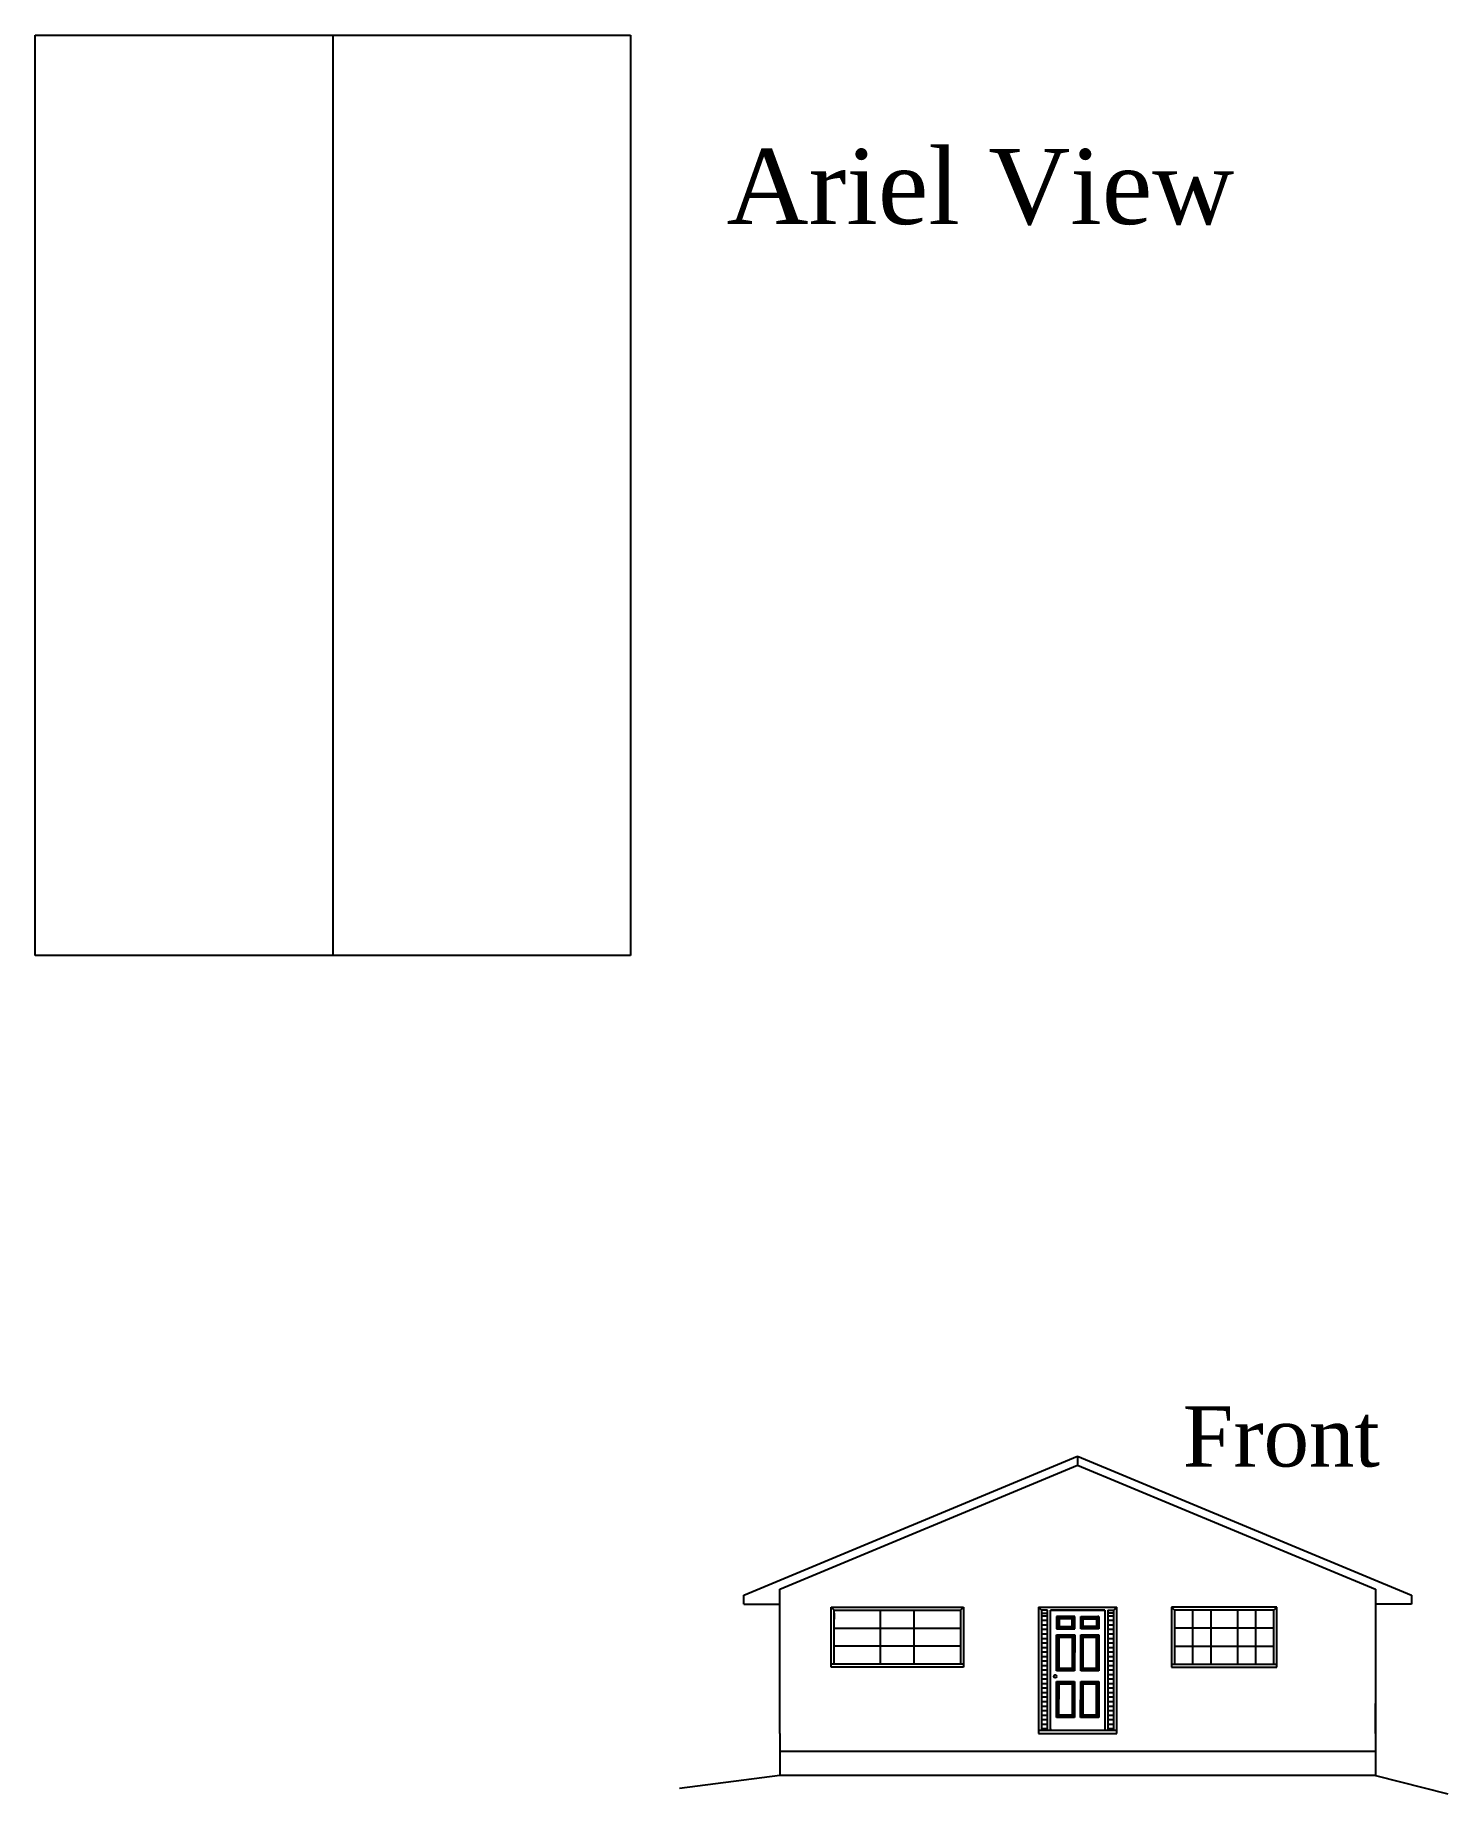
# Model space of a CAD drawing. Header units: inches. Extents: x -1736 to 1523, y -803 to 1452.
# Drawn here: x -1736 to -797, y 19 to 1188 of the extents above; entities that cross this region are included whole.
import ezdxf

# ---------------------------------------------------------------- set-up
doc = ezdxf.new("R2010")
doc.units = ezdxf.units.IN
doc.header["$MEASUREMENT"] = 0

msp = doc.modelspace()

# ---------------------------------------------------------------- texts
at = {"attachment_point": 1}
for s, insert, char_height, width in [('{\\fTimes New Roman|b0|i0|c186|p18;Ariel View}', (-1276.3116, 1112.8391), 50, 367.927025), ('{\\fTimes New Roman|b0|i0|c186|p18;Front}', (-972.8389, 276.5079), 40, 293.176981)]:
    msp.add_mtext(s, dxfattribs=dict(at, insert=insert, char_height=char_height, width=width))

# ---------------------------------------------------------------- linework, layer by layer
for p, q in [((-1736.1259, 1188.4583), (-1340.1259, 1188.4583)), ((-1736.1259, 576.4583), (-1736.1259, 1188.4583)), ((-1538.1259, 1188.4583), (-1538.1259, 576.4583)), ((-1340.1259, 1188.4583), (-1340.1259, 576.4583)), ((-1340.1259, 576.4583), (-1736.1259, 576.4583)), ((-1264.8272, 150.9825), (-1042.8436, 243.4893)), ((-1240.8272, 155.0241), (-1042.8272, 237.5241)), ((-1042.8436, 243.4893), (-820.8272, 150.9825)), ((-1042.8436, 243.4893), (-1042.8272, 237.5241)), ((-1042.8272, 237.5241), (-844.8272, 155.0241)), ((-1240.8272, 59.0241), (-1240.8272, 155.0241)), ((-844.8272, 155.0241), (-844.8272, 31.0241)), ((-1264.8272, 145.0241), (-1264.8272, 150.9825)), ((-1264.8272, 145.0241), (-1240.8272, 145.0241)), ((-1206.8272, 143.0672), (-1118.8272, 143.0672)), ((-1206.8272, 103.0672), (-1206.8272, 143.0672)), ((-1204.8272, 141.0672), (-1206.8272, 143.0672)), ((-1204.8272, 105.0672), (-1204.8272, 141.0672)), ((-1204.8272, 141.0672), (-1120.8272, 141.0672)), ((-1173.8272, 105.0672), (-1173.8272, 141.0672)), ((-1151.8272, 141.0672), (-1151.8272, 105.0672)), ((-1120.8272, 141.0672), (-1118.8272, 143.0672)), ((-1120.8272, 141.0672), (-1120.8272, 105.0672)), ((-1118.8272, 143.0672), (-1118.8272, 103.0672)), ((-1068.8272, 143.0469), (-1068.8272, 59.0241)), ((-1068.8272, 143.0469), (-1066.8272, 141.0437)), ((-1068.8272, 143.0469), (-1016.8272, 143.0258)), ((-1066.8272, 141.0437), (-1066.8272, 61.0469)), ((-1062.7827, 141.0437), (-1066.8272, 141.0437)), ((-1062.8261, 61.0448), (-1062.7827, 141.0437)), ((-1060.8261, 61.0437), (-1060.7827, 141.0437)), ((-1024.7827, 141.0241), (-1060.7827, 141.0437)), ((-1060.7827, 141.0437), (-1024.7827, 141.0241)), ((-1024.7827, 141.0241), (-1028.7827, 141.0263)), ((-1024.7827, 141.0241), (-1024.8261, 61.0241)), ((-1022.7827, 141.0241), (-1022.8261, 61.0231)), ((-1022.7827, 141.0241), (-1018.8272, 141.0241)), ((-1018.8272, 141.0241), (-1016.8272, 143.0258)), ((-1018.8272, 61.0209), (-1018.8272, 141.0241)), ((-1016.8272, 59.0241), (-1016.8272, 143.0258)), ((-910.3272, 143.0672), (-980.3272, 143.0672)), ((-980.3272, 143.0672), (-980.3272, 103.0672)), ((-978.3272, 141.0672), (-980.3272, 143.0672)), ((-912.3272, 141.0672), (-978.3272, 141.0672)), ((-978.3272, 141.0672), (-978.3272, 105.0672)), ((-966.3272, 141.0672), (-966.3272, 105.0672)), ((-954.3272, 141.0672), (-954.3272, 105.0672)), ((-936.3272, 105.0672), (-936.3272, 141.0672)), ((-924.3272, 105.0672), (-924.3272, 141.0672)), ((-912.3272, 141.0672), (-910.3272, 143.0672)), ((-912.3272, 105.0672), (-912.3272, 141.0672)), ((-910.3272, 103.0672), (-910.3272, 143.0672)), ((-820.8272, 145.0241), (-844.8272, 145.0241)), ((-820.8272, 150.9825), (-820.8272, 145.0241)), ((-1204.8272, 129.0672), (-1120.8272, 129.0672)), ((-1204.7838, 139.0241), (-1204.786, 135.0241)), ((-1066.8272, 139.0469), (-1062.7838, 139.0447)), ((-1062.7849, 137.0241), (-1066.8272, 137.0241)), ((-1062.7865, 134.0241), (-1066.8272, 134.0241)), ((-1062.7882, 131.0241), (-1066.8272, 131.0241)), ((-1056.785, 136.7915), (-1056.7895, 128.5415)), ((-1055.1886, 130.1406), (-1056.7895, 128.5415)), ((-1044.785, 136.785), (-1056.785, 136.7915)), ((-1055.1859, 135.1906), (-1056.785, 136.7915)), ((-1056.5851, 136.5914), (-1056.5894, 128.7414)), ((-1056.5894, 128.7414), (-1044.9894, 128.7351)), ((-1044.9852, 136.5851), (-1056.5851, 136.5914)), ((-1056.3853, 136.3913), (-1056.3893, 128.9413)), ((-1056.3893, 128.9413), (-1045.1893, 128.9352)), ((-1045.1853, 136.3852), (-1056.3853, 136.3913)), ((-1056.1854, 136.1912), (-1056.1892, 129.1412)), ((-1056.1892, 129.1412), (-1045.3892, 129.1353)), ((-1045.3854, 136.1853), (-1056.1854, 136.1912)), ((-1055.4888, 129.8408), (-1055.4857, 135.4908)), ((-1046.0888, 129.8357), (-1055.4888, 129.8408)), ((-1055.4857, 135.4908), (-1046.0857, 135.4857)), ((-1055.1859, 135.1906), (-1055.1886, 130.1406)), ((-1055.1886, 130.1406), (-1046.3886, 130.1359)), ((-1046.3859, 135.1859), (-1055.1859, 135.1906)), ((-1046.3886, 130.1359), (-1046.3859, 135.1859)), ((-1046.3886, 130.1359), (-1044.7895, 128.535)), ((-1044.785, 136.785), (-1046.3859, 135.1859)), ((-1046.0859, 135.1857), (-1046.0888, 129.8357)), ((-1046.0857, 135.4857), (-1046.0859, 135.1857)), ((-1045.3892, 129.1353), (-1045.3854, 136.1853)), ((-1045.1893, 128.9352), (-1045.1853, 136.3852)), ((-1044.9894, 128.7351), (-1044.9852, 136.5851)), ((-1044.7895, 128.535), (-1044.785, 136.785)), ((-1040.7895, 128.5328), (-1040.785, 136.7828)), ((-1039.1886, 130.1319), (-1040.7895, 128.5328)), ((-1040.785, 136.7828), (-1028.785, 136.7763)), ((-1039.1859, 135.1819), (-1040.785, 136.7828)), ((-1040.785, 136.7828), (-1028.785, 136.7763)), ((-1040.5894, 128.7327), (-1040.5852, 136.5827)), ((-1028.9894, 128.7264), (-1040.5894, 128.7327)), ((-1040.5852, 136.5827), (-1028.9852, 136.5764)), ((-1040.3893, 128.9326), (-1040.3853, 136.3826)), ((-1029.1893, 128.9265), (-1040.3893, 128.9326)), ((-1040.3853, 136.3826), (-1029.1853, 136.3765)), ((-1040.1692, 129.1525), (-1040.1654, 136.1625)), ((-1029.4092, 129.1466), (-1040.1692, 129.1525)), ((-1040.1654, 136.1625), (-1029.4054, 136.1566)), ((-1039.4888, 129.8321), (-1039.4857, 135.4821)), ((-1030.0888, 129.827), (-1039.4888, 129.8321)), ((-1039.4857, 135.4821), (-1030.0857, 135.477)), ((-1039.1886, 130.1319), (-1039.1859, 135.1819)), ((-1030.3887, 130.1272), (-1039.1886, 130.1319)), ((-1039.1859, 135.1819), (-1030.3859, 135.1772)), ((-1030.3859, 135.1772), (-1030.3887, 130.1272)), ((-1028.7895, 128.5263), (-1030.3887, 130.1272)), ((-1028.785, 136.7763), (-1030.3859, 135.1772)), ((-1030.0859, 135.177), (-1030.0888, 129.827)), ((-1030.0857, 135.477), (-1030.0859, 135.177)), ((-1029.4054, 136.1566), (-1029.4092, 129.1466)), ((-1028.785, 136.7763), (-1029.405, 136.7766)), ((-1029.1853, 136.3765), (-1029.1893, 128.9265)), ((-1028.9852, 136.5764), (-1028.9894, 128.7264)), ((-1028.785, 136.7763), (-1028.7895, 128.5263)), ((-1028.785, 136.7763), (-1028.7854, 136.1563)), ((-1018.8272, 131.0241), (-1022.7882, 131.0241)), ((-1018.8272, 134.0241), (-1022.7865, 134.0241)), ((-1018.8272, 137.0241), (-1022.7849, 137.0241)), ((-1018.8272, 139.0209), (-1022.7838, 139.0231)), ((-912.3272, 129.0672), (-978.3272, 129.0672)), ((-1120.8272, 117.0672), (-1204.8272, 117.0672)), ((-1062.7898, 128.0241), (-1066.8272, 128.0241)), ((-1062.7914, 125.0241), (-1066.8272, 125.0241)), ((-1062.7931, 122.0241), (-1066.8272, 122.0241)), ((-1062.7947, 119.0241), (-1066.8272, 119.0241)), ((-1056.8047, 100.5415), (-1056.7917, 124.5415)), ((-1056.7917, 124.5415), (-1044.7917, 124.535)), ((-1055.1926, 122.9406), (-1056.7917, 124.5415)), ((-1056.7895, 128.5415), (-1044.7895, 128.535)), ((-1056.6046, 100.7414), (-1056.5918, 124.3414)), ((-1056.5918, 124.3414), (-1044.9918, 124.3351)), ((-1056.4045, 100.9413), (-1056.3919, 124.1413)), ((-1056.3919, 124.1413), (-1045.1919, 124.1352)), ((-1056.2044, 101.1412), (-1056.192, 123.9412)), ((-1056.192, 123.9412), (-1045.392, 123.9353)), ((-1055.504, 101.8408), (-1055.4924, 123.2408)), ((-1055.4924, 123.2408), (-1046.0924, 123.2357)), ((-1055.2038, 102.1406), (-1055.1926, 122.9406)), ((-1055.1926, 122.9406), (-1046.3926, 122.9359)), ((-1046.3926, 122.9359), (-1046.4038, 102.1359)), ((-1044.7917, 124.535), (-1046.3926, 122.9359)), ((-1046.0926, 122.9357), (-1046.104, 101.8357)), ((-1046.0924, 123.2357), (-1046.0926, 122.9357)), ((-1045.392, 123.9353), (-1045.4044, 101.1353)), ((-1045.1919, 124.1352), (-1045.2045, 100.9352)), ((-1044.9918, 124.3351), (-1045.0046, 100.7351)), ((-1044.7917, 124.535), (-1044.8047, 100.535)), ((-1040.8047, 100.5328), (-1040.7917, 124.5328)), ((-1040.7917, 124.5328), (-1028.7917, 124.5263)), ((-1039.1926, 122.9319), (-1040.7917, 124.5328)), ((-1028.7895, 128.5263), (-1040.7895, 128.5328)), ((-1040.6046, 100.7327), (-1040.5918, 124.3327)), ((-1040.5918, 124.3327), (-1028.9918, 124.3264)), ((-1040.4045, 100.9326), (-1040.3919, 124.1326)), ((-1040.3919, 124.1326), (-1029.1919, 124.1265)), ((-1040.2044, 101.1325), (-1040.192, 123.9325)), ((-1040.192, 123.9325), (-1029.392, 123.9266)), ((-1039.504, 101.8321), (-1039.4924, 123.2321)), ((-1039.4924, 123.2321), (-1030.0924, 123.227)), ((-1039.2038, 102.132), (-1039.1926, 122.9319)), ((-1039.1926, 122.9319), (-1030.3926, 122.9272)), ((-1030.3926, 122.9272), (-1030.4038, 102.1272)), ((-1028.7917, 124.5263), (-1030.3926, 122.9272)), ((-1030.0926, 122.927), (-1030.104, 101.827)), ((-1030.0924, 123.227), (-1030.0926, 122.927)), ((-1029.392, 123.9266), (-1029.4044, 101.1266)), ((-1029.1919, 124.1265), (-1029.2045, 100.9265)), ((-1028.9918, 124.3264), (-1029.0046, 100.7264)), ((-1028.9918, 124.3264), (-1029.0046, 100.7264)), ((-1028.7917, 124.5263), (-1028.8047, 100.5263)), ((-1018.8272, 119.0241), (-1022.7947, 119.0241)), ((-1018.8272, 122.0241), (-1022.793, 122.0241)), ((-1018.8272, 125.0241), (-1022.7914, 125.0241)), ((-1018.8272, 128.0241), (-1022.7898, 128.0241)), ((-978.3272, 117.0672), (-912.3272, 117.0672)), ((-1062.7963, 116.0241), (-1066.8272, 116.0241)), ((-1062.7979, 113.0241), (-1066.8272, 113.0241)), ((-1062.7996, 110.0241), (-1066.8272, 110.0241)), ((-1062.8012, 107.0241), (-1066.8272, 107.0241)), ((-1018.8272, 107.0241), (-1022.8012, 107.0241)), ((-1018.8272, 110.0241), (-1022.7996, 110.0241)), ((-1018.8272, 113.0241), (-1022.7979, 113.0241)), ((-1018.8272, 116.0241), (-1022.7963, 116.0241)), ((-1118.8272, 105.0672), (-1206.8272, 105.0672)), ((-1118.8272, 103.0672), (-1206.8272, 103.0672)), ((-1062.8028, 104.0241), (-1066.8272, 104.0241)), ((-1062.8044, 101.0241), (-1066.8272, 101.0241)), ((-1062.8061, 98.0241), (-1066.8272, 98.0241)), ((-1062.8077, 95.0241), (-1066.8272, 95.0241)), ((-1055.2038, 102.1406), (-1056.8047, 100.5415)), ((-1044.8047, 100.535), (-1056.8047, 100.5415)), ((-1045.0046, 100.7351), (-1056.6046, 100.7414)), ((-1045.2045, 100.9352), (-1056.4045, 100.9413)), ((-1045.4044, 101.1353), (-1056.2044, 101.1412)), ((-1046.104, 101.8357), (-1055.504, 101.8408)), ((-1046.4038, 102.1359), (-1055.2038, 102.1406)), ((-1044.8047, 100.535), (-1046.4038, 102.1359)), ((-1039.2038, 102.132), (-1040.8047, 100.5328)), ((-1028.8047, 100.5263), (-1040.8047, 100.5328)), ((-1029.0046, 100.7264), (-1040.6046, 100.7327)), ((-1029.2045, 100.9265), (-1040.4045, 100.9326)), ((-1029.4044, 101.1266), (-1040.2044, 101.1325)), ((-1030.104, 101.827), (-1039.504, 101.8321)), ((-1030.4038, 102.1272), (-1039.2038, 102.132)), ((-1028.8047, 100.5263), (-1030.4038, 102.1272)), ((-1018.8272, 95.0241), (-1022.8077, 95.0241)), ((-1018.8272, 98.0241), (-1022.8061, 98.0241)), ((-1018.8272, 101.0241), (-1022.8044, 101.0241)), ((-1018.8272, 104.0241), (-1022.8028, 104.0241)), ((-980.3272, 105.0672), (-910.3272, 105.0672)), ((-980.3272, 103.0672), (-910.3272, 103.0672)), ((-1062.8093, 92.0241), (-1066.8272, 92.0241)), ((-1062.8109, 89.0241), (-1066.8272, 89.0241)), ((-1062.8126, 86.0241), (-1066.8272, 86.0241)), ((-1062.8142, 83.0241), (-1066.8272, 83.0241)), ((-1056.8215, 69.5415), (-1056.8085, 93.5415)), ((-1056.8085, 93.5415), (-1044.8085, 93.535)), ((-1055.2094, 91.9406), (-1056.8085, 93.5415)), ((-1056.6214, 69.7414), (-1056.6085, 93.5414)), ((-1056.6214, 69.7414), (-1056.6085, 93.5414)), ((-1056.6214, 69.7414), (-1056.6086, 93.3414)), ((-1056.6086, 93.3414), (-1045.0086, 93.3351)), ((-1056.4213, 69.9413), (-1056.4087, 93.1413)), ((-1056.4087, 93.1413), (-1045.2087, 93.1352)), ((-1056.2212, 70.1412), (-1056.2088, 92.9412)), ((-1056.2088, 92.9412), (-1045.4088, 92.9353)), ((-1055.5208, 70.8408), (-1055.5092, 92.2408)), ((-1055.5092, 92.2408), (-1046.1092, 92.2357)), ((-1055.2206, 71.1406), (-1055.2094, 91.9406)), ((-1055.2094, 91.9406), (-1046.4094, 91.9359)), ((-1046.4094, 91.9359), (-1046.4206, 71.1359)), ((-1046.4094, 91.9359), (-1044.8085, 93.535)), ((-1046.1094, 91.9357), (-1046.1208, 70.8357)), ((-1046.1092, 92.2357), (-1046.1094, 91.9357)), ((-1045.4088, 92.9353), (-1045.4212, 70.1353)), ((-1045.2087, 93.1352), (-1045.2213, 69.9352)), ((-1045.0086, 93.3351), (-1045.0214, 69.7351)), ((-1044.8085, 93.535), (-1044.8215, 69.535)), ((-1044.8085, 93.535), (-1044.8215, 69.535)), ((-1040.8215, 69.5328), (-1040.8085, 93.5328)), ((-1040.8085, 93.5328), (-1028.8085, 93.5263)), ((-1039.2094, 91.932), (-1040.8085, 93.5328)), ((-1040.6214, 69.7327), (-1040.6086, 93.3327)), ((-1040.6214, 69.7327), (-1040.6086, 93.3327)), ((-1040.6086, 93.3327), (-1029.0086, 93.3264)), ((-1040.4213, 69.9326), (-1040.4087, 93.1326)), ((-1040.4087, 93.1326), (-1029.2087, 93.1265)), ((-1040.2212, 70.1325), (-1040.2088, 92.9325)), ((-1040.2088, 92.9325), (-1029.4088, 92.9266)), ((-1039.5208, 70.8321), (-1039.5092, 92.2321)), ((-1039.5092, 92.2321), (-1030.1092, 92.227)), ((-1039.2206, 71.132), (-1039.2094, 91.932)), ((-1039.2094, 91.932), (-1030.4094, 91.9272)), ((-1030.4094, 91.9272), (-1030.4206, 71.1272)), ((-1028.8085, 93.5263), (-1030.4094, 91.9272)), ((-1030.1094, 91.927), (-1030.1208, 70.827)), ((-1030.1092, 92.227), (-1030.1094, 91.927)), ((-1029.4088, 92.9266), (-1029.4212, 70.1266)), ((-1029.2087, 93.1265), (-1029.2213, 69.9265)), ((-1029.0086, 93.3264), (-1029.0214, 69.7264)), ((-1028.8085, 93.5263), (-1028.8215, 69.5263)), ((-1018.8272, 83.0241), (-1022.8142, 83.0241)), ((-1018.8272, 86.0241), (-1022.8126, 86.0241)), ((-1018.8272, 89.0241), (-1022.8109, 89.0241)), ((-1018.8272, 92.0241), (-1022.8093, 92.0241)), ((-1240.8272, 59.0241), (-1240.8272, 75.057)), ((-1062.8158, 80.0241), (-1066.8272, 80.0241)), ((-1062.8175, 77.0241), (-1066.8272, 77.0241)), ((-1062.8191, 74.0241), (-1066.8272, 74.0241)), ((-1062.8207, 71.0241), (-1066.8272, 71.0241)), ((-1056.8215, 69.5415), (-1055.2206, 71.1406)), ((-1046.1208, 70.8357), (-1055.5208, 70.8408)), ((-1046.4206, 71.1359), (-1055.2206, 71.1406)), ((-1044.8215, 69.535), (-1046.4206, 71.1359)), ((-1039.2206, 71.132), (-1040.8215, 69.5328)), ((-1030.1208, 70.827), (-1039.5208, 70.8321)), ((-1030.4206, 71.1272), (-1039.2206, 71.132)), ((-1028.8215, 69.5263), (-1030.4206, 71.1272)), ((-1018.8272, 71.0241), (-1022.8207, 71.0241)), ((-1018.8272, 74.0241), (-1022.8191, 74.0241)), ((-1018.8272, 77.0241), (-1022.8174, 77.0241)), ((-1018.8272, 80.0241), (-1022.8158, 80.0241)), ((-844.8272, 59.0241), (-844.8272, 79.0195)), ((-1240.8272, 59.0439), (-1240.8272, 31.0241)), ((-1016.8272, 61.0198), (-1068.8272, 61.048)), ((-1068.8272, 59.0241), (-1016.8272, 59.0241)), ((-1062.8223, 68.0241), (-1066.8272, 68.0241)), ((-1062.824, 65.0241), (-1066.8272, 65.0241)), ((-1062.8256, 62.0241), (-1066.8272, 62.0241)), ((-1060.8272, 62.0241), (-1060.8272, 61.0437)), ((-1044.8215, 69.535), (-1056.8215, 69.5415)), ((-1045.0214, 69.7351), (-1056.6214, 69.7414)), ((-1045.2213, 69.9352), (-1056.4213, 69.9413)), ((-1045.4212, 70.1353), (-1056.2212, 70.1412)), ((-1028.8215, 69.5263), (-1040.8215, 69.5328)), ((-1029.0214, 69.7264), (-1040.6214, 69.7327)), ((-1029.2213, 69.9265), (-1040.4213, 69.9326)), ((-1029.4212, 70.1266), (-1040.2212, 70.1325)), ((-1018.8272, 62.0241), (-1022.8256, 62.0241)), ((-1018.8272, 65.0241), (-1022.824, 65.0241)), ((-1018.8272, 68.0241), (-1022.8223, 68.0241)), ((-844.8272, 47.0241), (-1240.8272, 47.0241)), ((-1240.8272, 31.0241), (-1307.5016, 22.2765)), ((-844.8272, 31.0241), (-1240.8272, 31.0241)), ((-844.8272, 31.0241), (-796.6269, 18.8381))]:
    msp.add_line(p, q)
msp.add_circle((-1057.8067, 96.922), 1)

msp.set_redraw_order([(e.dxf.handle, doc.entitydb.next_handle()) for e in msp.query("TEXT MTEXT ATTDEF DIMENSION ARC_DIMENSION")])  # texts and dimensions are drawn at this point

doc.saveas('drawing.dxf')
